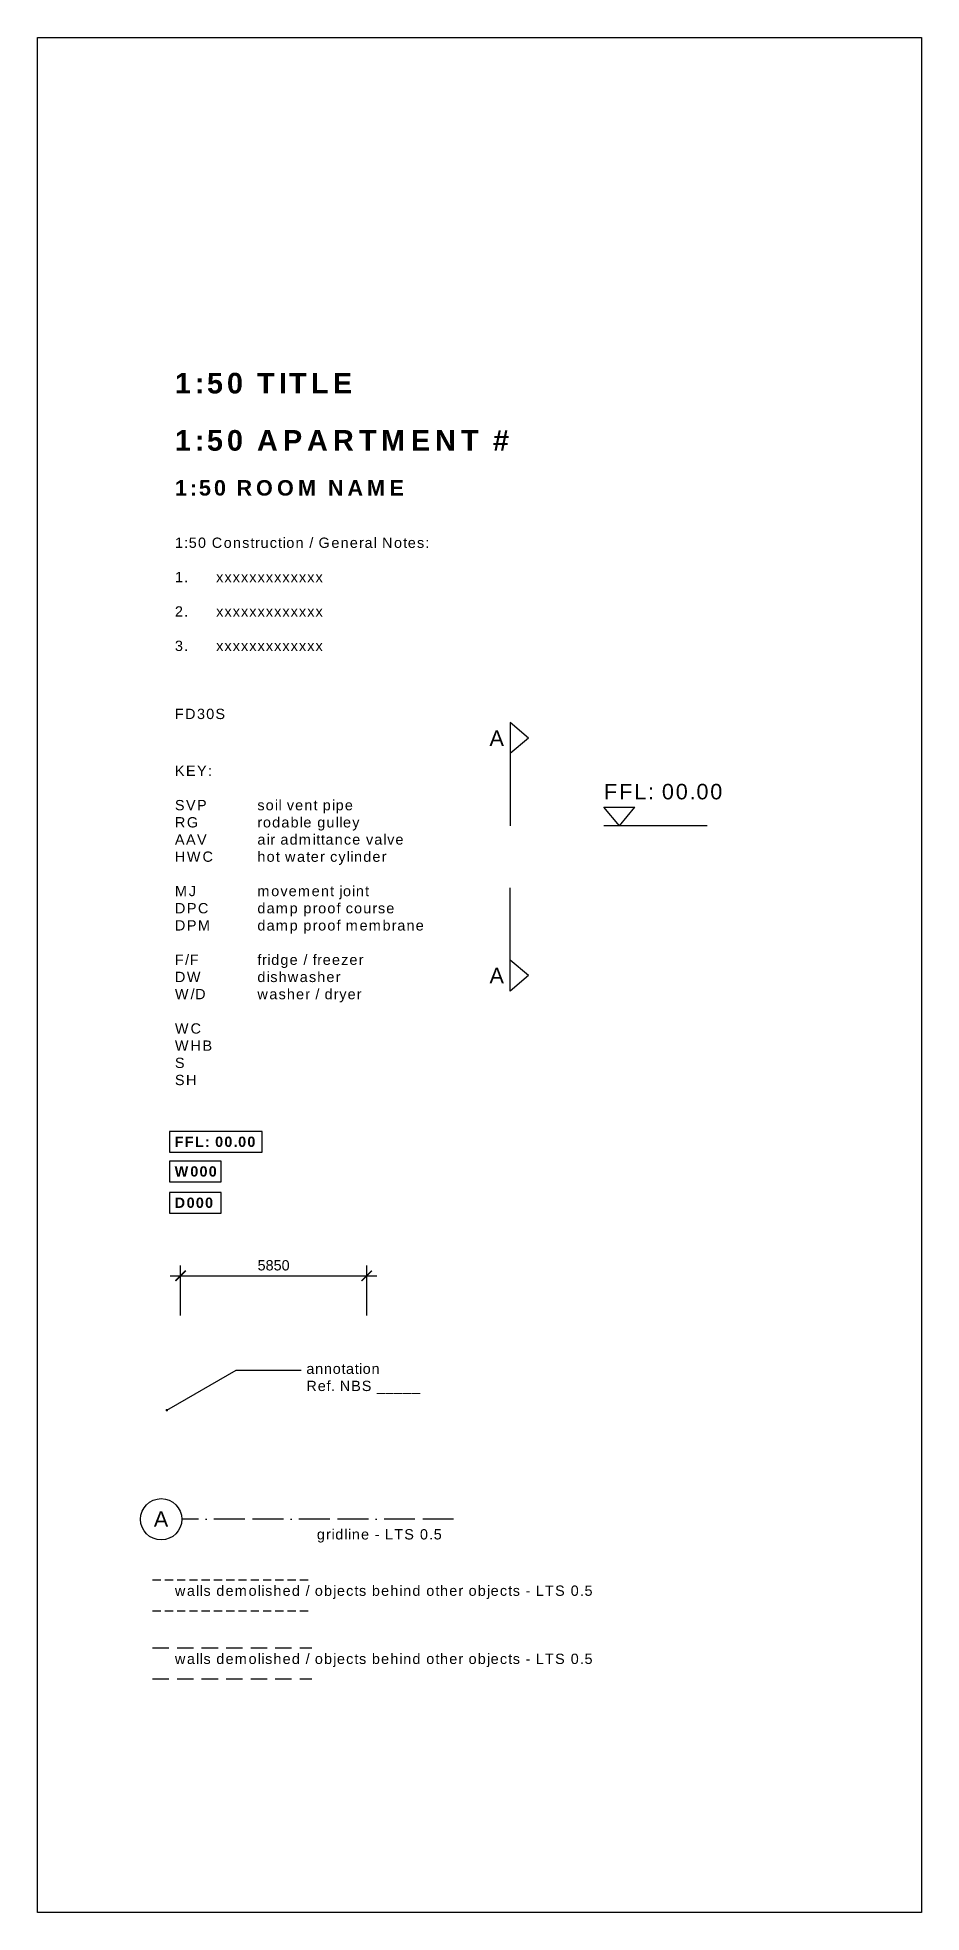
# Model space of a CAD drawing. Header units: millimetres. Extents: x 0 to 257100, y -5590 to 37493.
# Drawn here: x 8804 to 17379, y 498 to 18691 of the extents above; entities that cross this region are included whole.
import ezdxf
from ezdxf import colors
from ezdxf.entities.mleader import LeaderData, LeaderLine
from ezdxf.math import Vec2, Vec3

# ---------------------------------------------------------------- set-up
doc = ezdxf.new("R2010")
doc.units = ezdxf.units.MM
doc.header["$LTSCALE"] = 25
doc.header["$MEASUREMENT"] = 0
for name, pattern in [('ACAD_ISO11W100', [33, 12, -3, 12, -3, 0, -3]), ('DASHED2', [9.525, 6.35, -3.175]), ('HIDDEN2', [4.7625, 3.175, -1.5875])]:
    doc.linetypes.add(name, pattern=pattern)
for name, color, linetype in [('02 - Titles', 7, 'Continuous'), ('03 - Grids', 8, 'ACAD_ISO11W100'), ('05 - General Notes', 6, 'Continuous'), ('06 - Room Names', 2, 'Continuous'), ('07 - Dimensions', 6, 'Continuous'), ('20 - Existing Walls', 2, 'Continuous'), ('21 - New Walls', 4, 'Continuous')]:
    doc.layers.add(name, color=color, linetype=linetype)
doc.styles.add('GENERATED_STYLE_1', font='arial.ttf')
doc.styles.add('GENERATED_STYLE_7', font='arialbd.ttf')
doc.styles.get("Standard").update_dxf_attribs({"font": 'arial.ttf'})
doc.dimstyles.new('MODUS 50', dxfattribs={"dimtxt": 100, "dimasz": 100, "dimexe": 100, "dimexo": 0, "dimgap": 50, "dimtad": 2, "dimtoh": 1, "dimdec": 0, "dimzin": 0, "dimdsep": 46, "dimtxsty": 'GENERATED_STYLE_1', "dimblk": 'ARCHTICK', "dimcen": 0.09, "dimdle": 100, "dimclrd": 256, "dimclre": 256, "dimclrt": 256, "dimazin": 0, "dimtfac": 1, "dimtdec": 0, "dimtmove": 2, "dimatfit": 3, "dimfxl": 1, "dimtolj": 1, "dimtzin": 0, "dimlwd": -1, "dimlwe": -1, "dimarcsym": 0})

msp = doc.modelspace()

# ---------------------------------------------------------------- texts
at = {"layer": '02 - Titles', "insert": (10136.9, 15437.3), "char_height": 200, "attachment_point": 1, "style": 'GENERATED_STYLE_7'}
msp.add_mtext_dynamic_manual_height_columns('{\\T1.25;1:50 TITLE }', width=3633.589, gutter_width=12.5, heights=[0], dxfattribs=at)
at = {"layer": '03 - Grids', "insert": (9932, 4391.2), "char_height": 150, "attachment_point": 1, "style": 'GENERATED_STYLE_7'}
msp.add_mtext_dynamic_manual_height_columns('{\\fArial|b0|i0|c0|p34;\\T1.15;A\\fArial|b1|i0|c0|p34;\\P\\T1.25; }', width=934.828, gutter_width=12.5, heights=[0], dxfattribs=at)
at = {"layer": '05 - General Notes', "style": 'GENERATED_STYLE_7'}
for s, width, insert, char_height, attachment_point in [('{\\fArial|b0|i0|c0|p34;\\T1.15;1:50 Construction / General Notes:\\P\\P1.^Ixxxxxxxxxxxxx\\P\\P2.^Ixxxxxxxxxxxxx\\P\\P3.^Ixxxxxxxxxxxxx\\P\\P\\P\\P\\fArial|b1|i0|c0|p34;\\T1.25; }', 3008.916, (10136.9, 13838.8), 100, 1), ('{\\fArial|b0|i0|c0|p34;\\T1.15;FD30S\\fArial|b1|i0|c0|p34;\\T1.25; }', 3008.916, (10136.9, 12177.9), 100, 1), ('{\\fArial|b0|i0|c0|p34;\\T1.15;A\\fArial|b1|i0|c0|p34;\\T1.25; }', 3008.916, (13188.5, 11892.9), 150, 4), ('{\\fArial|b0|i0|c0|p34;\\T1.15;KEY:\\P\\PSVP^I^Isoil vent pipe\\PRG^I^Irodable gulley\\PAAV^I^Iair admittance valve\\PHWC^I^Ihot water cylinder\\P\\PMJ^I^Imovement joint\\PDPC^I^Idamp proof course\\PDPM^I^Idamp proof membrane\\P\\PF/F^I^Ifridge / freezer\\PDW^I^Idishwasher\\PW/D^I^Iwasher / dryer\\P\\PWC\\PWHB\\PS\\PSH}', 3008.916, (10136.9, 11626.2), 100, 1), ('{\\fArial|b0|i0|c0|p34;\\T1.15;FFL: 00.00\\fArial|b1|i0|c0|p34;\\T1.25; }', 3008.916, (14298.7, 11296.6), 150, 7), ('{\\fArial|b0|i0|c0|p34;\\T1.15;A\\fArial|b1|i0|c0|p34;\\T1.25; }', 3008.916, (13188.5, 9589.1), 150, 4), ('{\\T1.15;FFL: 00.00\\P\\T1.25; }', 934.828, (10134.1, 8026.1), 100, 1), ('{\\T1.15;W000\\P\\T1.25; }', 934.828, (10134.1, 7738.3), 100, 1), ('{\\T1.15;D000\\P\\T1.25; }', 934.828, (10134.1, 7434.5), 100, 1), ('{\\fArial|b0|i0|c0|p34;\\T1.15;gridline - LTS 0.5}', 3775.182, (11513.7, 4217.3), 100, 1), ('{\\fArial|b0|i0|c0|p34;\\T1.15;walls demolished / objects behind other objects - LTS 0.5}', 4831.353, (10136.9, 3670.3), 100, 1), ('{\\fArial|b0|i0|c0|p34;\\T1.15;walls demolished / objects behind other objects - LTS 0.5}', 5057.247, (10136.9, 3009), 100, 1)]:
    msp.add_mtext_dynamic_manual_height_columns(s, width=width, gutter_width=12.5, heights=[0], dxfattribs=dict(at, insert=insert, char_height=char_height, attachment_point=attachment_point))
at = {"layer": '06 - Room Names', "attachment_point": 1, "style": 'GENERATED_STYLE_7'}
for s, width, insert, char_height in [('{\\T1.25;1:50 APARTMENT # }', 3633.589, (10136.9, 14881.9), 200), ('{\\T1.25;1:50 ROOM NAME }', 3008.916, (10136.9, 14396.2), 150)]:
    msp.add_mtext_dynamic_manual_height_columns(s, width=width, gutter_width=12.5, heights=[0], dxfattribs=dict(at, insert=insert, char_height=char_height))

# ---------------------------------------------------------------- blocks, each defined once
blk = doc.blocks.new('_ArchTick')
at = {"color": 0, "linetype": 'ByBlock', "const_width": 0.15}
blk.add_lwpolyline([(-0.5, -0.5), (0.5, 0.5)], dxfattribs=at)
blk = doc.blocks.new('*D21')
at = {"layer": '07 - Dimensions', "transparency": 16777216}
for p, q in [((10191, 6291), (10191, 6776)), ((11997, 6291), (11997, 6776)), ((10091, 6676), (12097, 6676))]:
    blk.add_line(p, q, dxfattribs=at)
at = {"layer": 'Defpoints', "color": 0, "linetype": 'Continuous', "transparency": 16777216}
for p in [(11997, 6676), (10191, 6291), (11997, 6291)]:
    blk.add_point(p, dxfattribs=at)
at = {"layer": '07 - Dimensions', "linetype": 'Continuous', "transparency": 16777216, "xscale": 100, "yscale": 100, "zscale": 100, "rotation": 180}
blk.add_blockref('_ArchTick', (10191, 6676), dxfattribs=at)
at = {"layer": '07 - Dimensions', "linetype": 'Continuous', "transparency": 16777216, "xscale": 100, "yscale": 100, "zscale": 100}
blk.add_blockref('_ArchTick', (11997, 6676), dxfattribs=at)
at = {"layer": '07 - Dimensions', "linetype": 'Continuous', "transparency": 16777216, "insert": (11094, 6777), "char_height": 100, "attachment_point": 5, "style": 'GENERATED_STYLE_1'}
blk.add_mtext('\\A1;\\A1;5850', dxfattribs=at)
blk = doc.blocks.new('_Dot')
at = {"color": 0, "linetype": 'ByBlock', "lineweight": -2}
blk.add_line((-0.5, 0), (-1, 0), dxfattribs=at)
at = {"color": 0, "linetype": 'ByBlock', "const_width": 0.5}
blk.add_lwpolyline([(-0.25, 0, 1), (0.25, 0, 1)], format="xyb", close=True, dxfattribs=at)

# ---------------------------------------------------------------- dimensions: what is measured, and where the dimension line sits
at = {"layer": '07 - Dimensions', "linetype": 'Continuous'}
dim = msp.add_linear_dim(base=(11996.8, 6675.6), p1=(10190.7, 6290.5), p2=(11996.8, 6290.5), text='\\A1;5850', dimstyle='MODUS 50', dxfattribs=at)
dim.commit()
dim.dimension.update_dxf_attribs({"geometry": '*D21', "text_midpoint": (11093.7, 6776.7)})

# ---------------------------------------------------------------- linework, layer by layer
at = {"layer": '03 - Grids'}
msp.add_line((12840.4, 4313.5), (10203.5, 4313.5), dxfattribs=at)
at = {"layer": '03 - Grids', "color": 7, "linetype": 'Continuous'}
msp.add_circle((10003.5, 4313.5), 200, dxfattribs=at)
at = {"layer": '05 - General Notes', "color": 6}
msp.add_lwpolyline([(17379, 497.7), (8803.7, 497.7), (8803.7, 18691.1), (17379, 18691.1)], close=True, dxfattribs=at)
at = {"layer": '05 - General Notes', "color": 8}
for points in [[(10084.1, 7876.1), (10984.1, 7876.1), (10984.1, 8076.1), (10084.1, 8076.1)], [(10084.1, 7588.3), (10584.1, 7588.3), (10584.1, 7788.3), (10084.1, 7788.3)], [(10084.1, 7284.5), (10584.1, 7284.5), (10584.1, 7484.5), (10084.1, 7484.5)]]:
    msp.add_lwpolyline(points, close=True, dxfattribs=at)
at = {"layer": '07 - Dimensions'}
for p, q in [((13388.5, 12042.9), (13388.5, 11042.9)), ((14298.7, 11221.6), (14598.7, 11221.6)), ((15298.7, 11042.9), (14298.7, 11042.9)), ((13388.5, 9439.1), (13388.5, 10439.1))]:
    msp.add_line(p, q, dxfattribs=at)
at = {"layer": '07 - Dimensions', "color": 4}
for p, q in [((13567.3, 11892.9), (13388.5, 12042.9)), ((13567.3, 11892.9), (13388.5, 11742.9)), ((14448.7, 11042.9), (14298.7, 11221.6)), ((14448.7, 11042.9), (14598.7, 11221.6)), ((13567.3, 9589.1), (13388.5, 9739.1)), ((13567.3, 9589.1), (13388.5, 9439.1))]:
    msp.add_line(p, q, dxfattribs=at)
at = {"layer": '20 - Existing Walls', "color": 8, "linetype": 'HIDDEN2'}
for p, q in [((9919.7, 3725.6), (11466.3, 3725.6)), ((9919.7, 3425.6), (11466.3, 3425.6))]:
    msp.add_line(p, q, dxfattribs=at)
at = {"layer": '21 - New Walls', "color": 1, "linetype": 'DASHED2'}
for p, q in [((9919.7, 3064.3), (11466.3, 3064.3)), ((9919.7, 2764.3), (11466.3, 2764.3))]:
    msp.add_line(p, q, dxfattribs=at)

msp.set_redraw_order([(e.dxf.handle, doc.entitydb.next_handle()) for e in msp.query("TEXT MTEXT ATTDEF DIMENSION ARC_DIMENSION")])  # texts and dimensions are drawn at this point

# ---------------------------------------------------------------- leaders
at = {"layer": '05 - General Notes'}
ml = msp.add_multileader_mtext('Standard', dxfattribs=at)
ml.set_content('\\pxsm1;{\\fArial|b0|i0|c0|p34;\\T1.1;annotation\\PRef. NBS _____}', color=256)
ml.set_leader_properties()
ml.set_arrow_properties(name='DOT')
ml.build(insert=Vec2(0, 0))
ml.multileader.update_dxf_attribs({"dogleg_length": 0.36, "arrow_head_size": 25})
ctx = ml.context
ctx.base_point, ctx.char_height, ctx.arrow_head_size, ctx.landing_gap_size, ctx.plane_origin = Vec3(11361.6, 5760.3), 100, 25, 50, Vec3(9533.9, 5519.2)
notes = []
notes.append((ctx, [(0, (1, 1, 0), (10731.8, 5760.3), (1, 0), 629.8, [(0, [(10058.3, 5371.5)], 0, [])])]))
ctx.mtext.insert, ctx.mtext.line_spacing_factor, ctx.mtext.flow_direction = Vec3(11411.6, 5824.2), 0.6, 5
for ctx, leaders in notes:
    for number, flags, end, landing, length, lines in leaders:
        leader = LeaderData()
        leader.index, (leader.has_last_leader_line, leader.has_dogleg_vector, leader.attachment_direction) = number, flags
        leader.last_leader_point, leader.dogleg_vector, leader.dogleg_length = Vec3(end), Vec3(landing), length
        for number, points, colour, breaks in lines:
            line = LeaderLine()
            line.index, line.vertices, line.color, line.breaks = number, Vec3.list(points), colors.encode_raw_color(colour), breaks
            leader.lines.append(line)
        ctx.leaders.append(leader)

doc.saveas('drawing.dxf')
